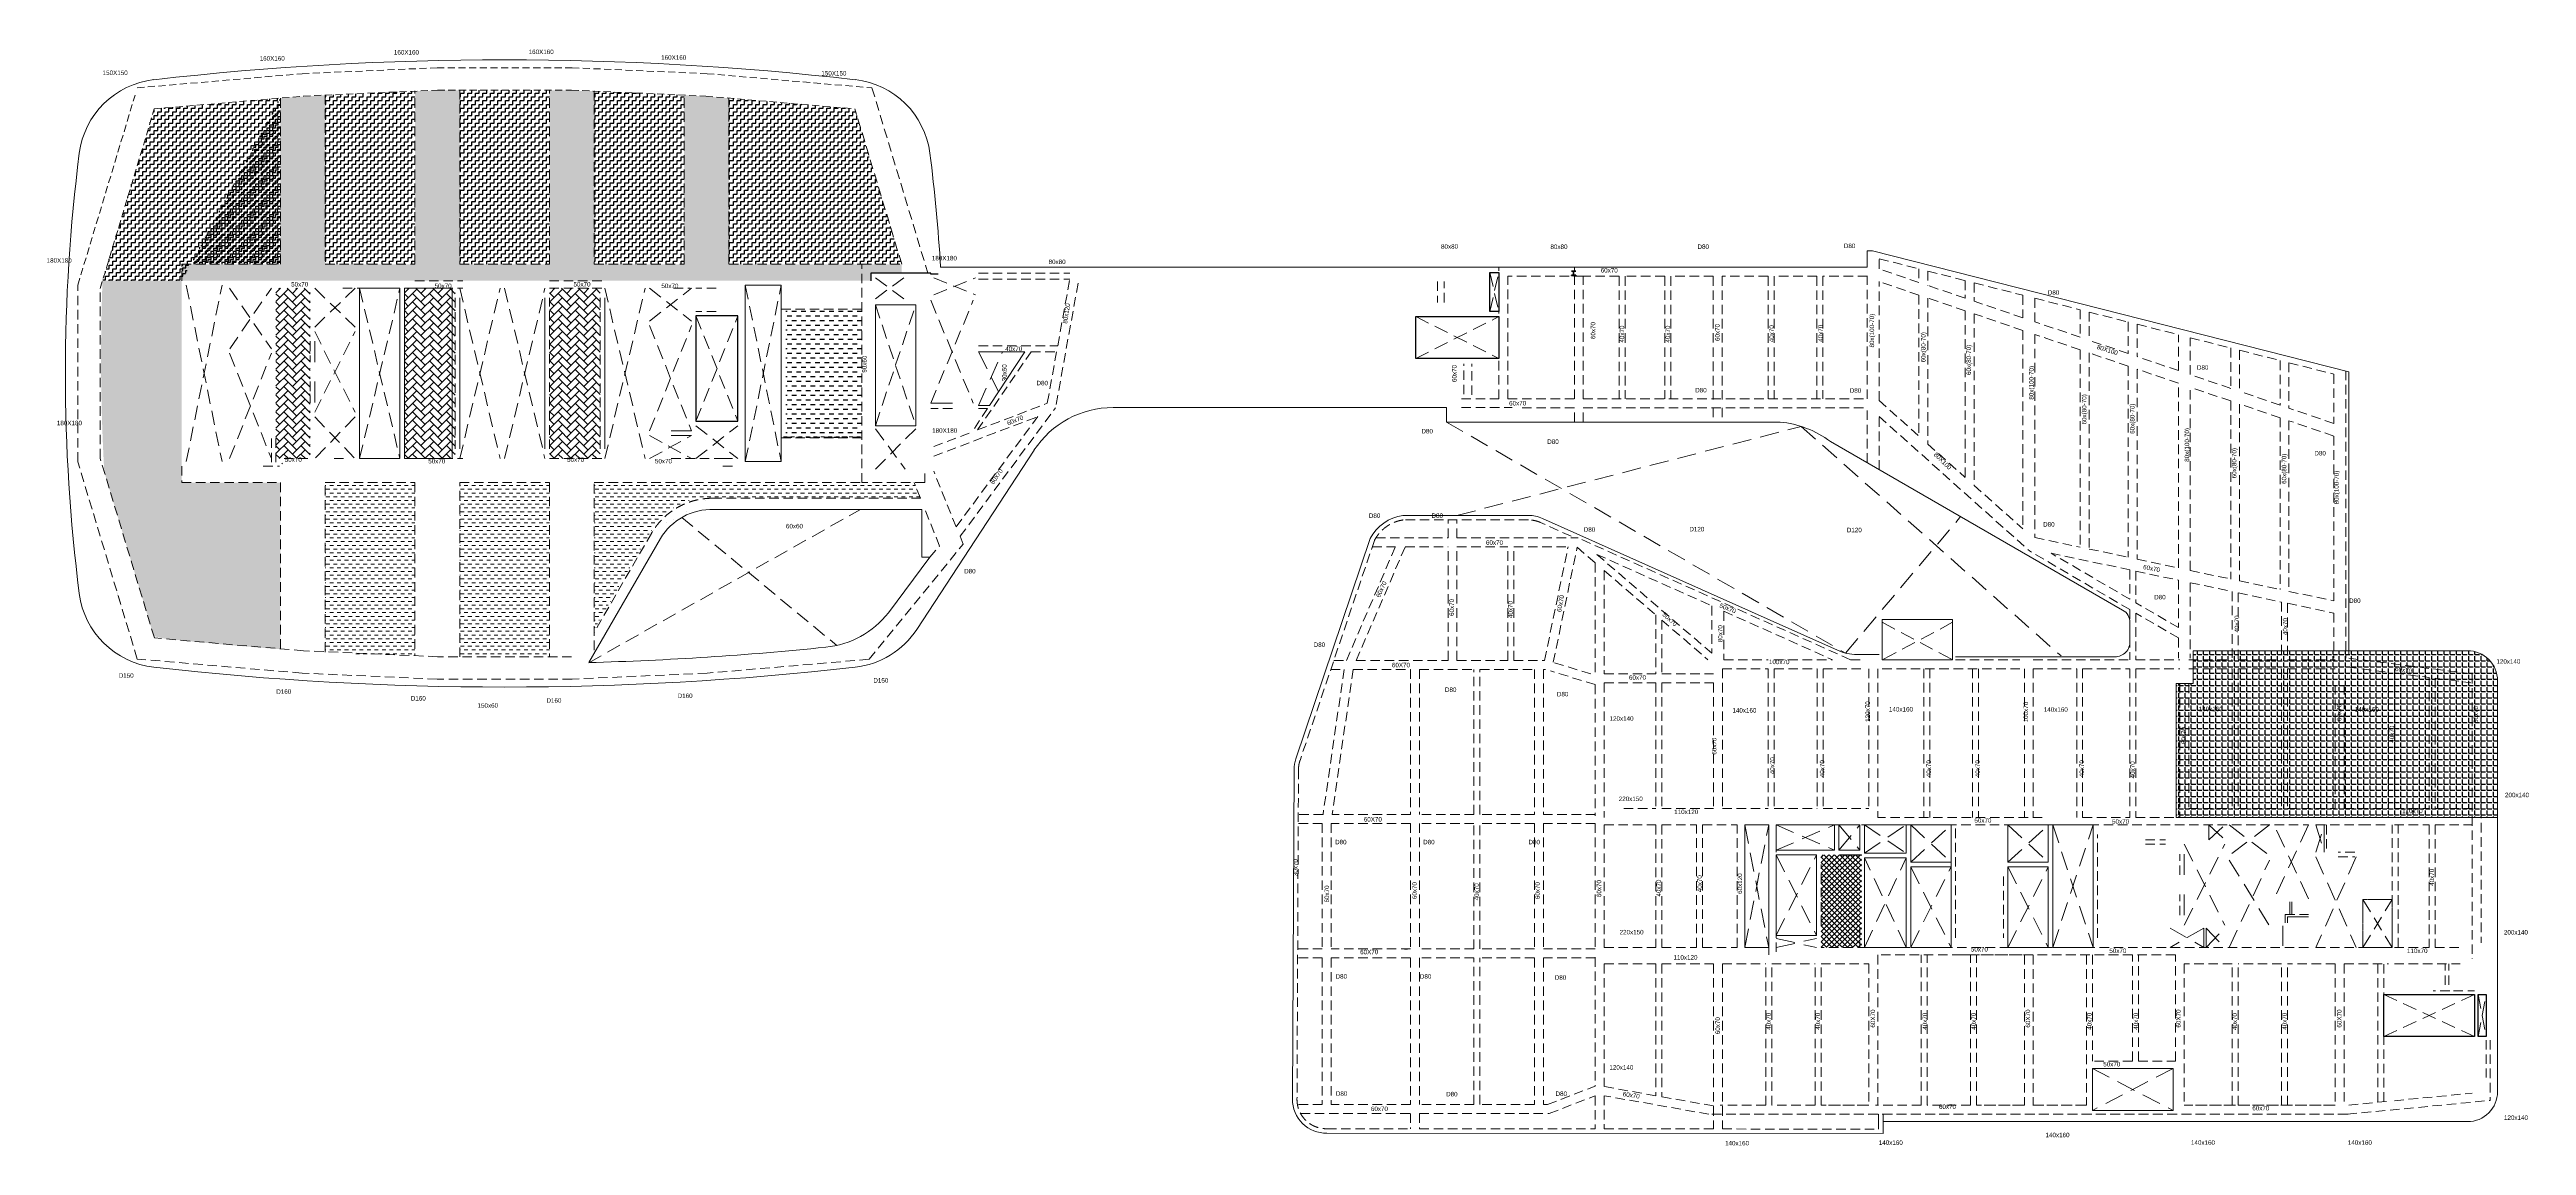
# Model space of a CAD drawing. Header units: millimetres. Extents: x 28762 to 194434, y 6354 to 79667.
import ezdxf
from ezdxf.enums import TextEntityAlignment as Align

# ---------------------------------------------------------------- set-up
doc = ezdxf.new("R2010")
doc.units = ezdxf.units.MM
doc.header["$MEASUREMENT"] = 0
doc.linetypes.add('DASHED2', pattern=[9.525, 6.35, -3.175])
doc.linetypes.add('HIDDEN2', pattern=[4.7625, 3.175, -1.5875])
doc.layers.get('0').update_dxf_attribs({"linetype": 'CONTINUOUS'})
doc.layers.add('2020-08-14', color=2, linetype='CONTINUOUS', plot=False)
doc.layers.add('ten dam', color=31, linetype='CONTINUOUS', plot=False)
for name, color, linetype in [('BEAM_', 254, 'CONTINUOUS'), ('CENTER_', 6, 'CONTINUOUS'), ('SYM_S', 6, 'CONTINUOUS')]:
    doc.layers.add(name, color=color, linetype=linetype)
for name, color, linetype, lineweight in [('NDC_S_BEAM', 3, 'HIDDEN2', 20), ('NDC_S_HATCH COLUMN AND WALL', 251, 'CONTINUOUS', 13), ('NDC_S_HATCH MATERIAL', 8, 'CONTINUOUS', 13), ('NDC_S_OPENING', 9, 'DASHED2', 13), ('NDC_S_SLAB', 2, 'CONTINUOUS', 20)]:
    doc.layers.add(name, color=color, linetype=linetype, lineweight=lineweight)
doc.styles.add('$2$ARIAL', font='arial.ttf', dxfattribs={"width": 0.8})
pattern_1 = [(0, (0, 0), (250, 250), [250, -250]), (90, (250, 0), (-250, 250), [250, -250])]

msp = doc.modelspace()

# ---------------------------------------------------------------- hatches: boundary and pattern name
at = {"layer": 'NDC_S_HATCH MATERIAL'}
h = msp.add_hatch(dxfattribs=at)
h.set_pattern_fill('DASH', color=256, scale=2000)
edge = h.paths.add_edge_path(flags=17)
edge.add_line((33592, 42337), (33229, 43540))
edge.add_arc((135444, 58000), 103233, 188.05182, 188.0837)
edge.add_arc((36988, 44016), 3789, 188.0837, 206.3124)
edge = h.paths.add_edge_path()
edge.add_arc((168344, 59051), 136136, 177.83235, 183.21666)
edge.add_line((32422, 51412), (35730, 40443))
edge.add_arc((36988, 44016), 3789, 250.60612, 263.732)
edge.add_arc((59200, 246244), 207233, 263.732, 265.84917)
edge.add_line((44200, 39555), (44200, 50700))
edge.add_line((44200, 50700), (37600, 50700))
edge.add_line((37600, 50700), (37600, 51800))
edge.add_line((37600, 51800), (37600, 64200))
edge.add_line((37600, 64200), (32305, 64200))
edge = h.paths.add_edge_path()
edge.add_line((33230, 72463), (33590, 73660))
edge.add_arc((36988, 71984), 3789, 153.74128, 171.9163)
edge.add_line((33237, 72517), (33230, 72463))
h = msp.add_hatch(dxfattribs=at)
h.set_pattern_fill('AR-HBONE', color=256, scale=100)
h.set_pattern_definition([(45, (-9300, 6e-05), (0, 565.6854), [1200, -400]), (135, (-9017.16, 282.84), (4e-14, 565.6854), [1200, -400])])
h.paths.add_polyline_path([(43900, 63700), (46200, 63700), (46200, 52300), (43900, 52300)])
h = msp.add_hatch(dxfattribs=at)
h.set_pattern_fill('AR-HBONE', color=256, scale=100)
h.set_pattern_definition([(45, (-700, 6e-05), (0, 565.6854), [1200, -400]), (135, (-417.16, 282.84), (4e-14, 565.6854), [1200, -400])])
h.paths.add_polyline_path([(52500, 63700), (55900, 63700), (55900, 52300), (52500, 52300)])
h = msp.add_hatch(dxfattribs=at)
h.set_pattern_fill('AR-HBONE', color=256, scale=100)
h.paths.add_polyline_path([(62200, 63700), (65600, 63700), (65600, 58400), (62200, 58400)])
h = msp.add_hatch(dxfattribs=at)
h.set_pattern_fill('AR-HBONE', color=256, scale=100)
h.paths.add_polyline_path([(62200, 58400), (65600, 58400), (65600, 52300), (62200, 52300)])
h = msp.add_hatch(dxfattribs=at)
h.set_pattern_fill('DASH', color=256, scale=2000)
h.paths.add_polyline_path([(53200, 50700), (47200, 50700), (47200, 39359, 0.0072454), (53200, 39098)])
h.paths.add_polyline_path([(62200, 50700), (56200, 50700), (56200, 39033, 0.0072386), (62200, 39033)])
h = msp.add_hatch(dxfattribs=at)
h.set_pattern_fill('DASH', color=256, scale=2000)
edge = h.paths.add_edge_path()
edge.add_line((73091, 49750), (86974, 49750))
edge.add_line((86974, 49750), (86595, 50700))
edge.add_line((86595, 50700), (83100, 50700))
edge.add_line((83100, 50700), (65200, 50700))
edge.add_line((65200, 50700), (65187, 40875))
edge.add_line((65187, 40875), (68936, 47353))
edge.add_arc((73078, 44973), 4777, 89.84312, 150.11168, ccw=False)
at = {"layer": 'ten dam'}
h = msp.add_hatch(dxfattribs=at)
h.set_pattern_fill('ZIGZAG', color=251, scale=2000)
h.set_pattern_definition(pattern_1)
h.paths.add_polyline_path([(32305, 64200), (35771, 75696), (44200, 76419), (44200, 65300), (37600, 65300), (37600, 64200)])
h = msp.add_hatch(dxfattribs=at)
h.set_pattern_fill('HEX', color=251, scale=1500)
h.paths.add_polyline_path([(37600, 64200), (37600, 65300), (44200, 65300), (44200, 76419), (47200, 76616), (47200, 65300), (53200, 65300), (53200, 76883), (56200, 76950), (56200, 65300), (62200, 65300), (62200, 76950), (65200, 76883), (65200, 65300), (71200, 65300), (71200, 76616), (74200, 76419), (74200, 65300), (85765, 65300), (85765, 64700), (83700, 64700), (83700, 64200)])
h = msp.add_hatch(dxfattribs=at)
h.set_pattern_fill('ZIGZAG', color=251, scale=1500)
h.set_pattern_definition([(0, (0, 0), (187.5, 187.5), [187.5, -187.5]), (90, (187.5, 0), (-187.5, 187.5), [187.5, -187.5])])
edge = h.paths.add_edge_path()
edge.add_line((37600, 64200), (37600, 65300))
edge.add_line((37600, 65300), (44200, 65300))
edge.add_line((44200, 65300), (44200, 76445))
h = msp.add_hatch(dxfattribs=at)
h.set_pattern_fill('ZIGZAG', color=251, scale=2000)
h.set_pattern_definition(pattern_1)
h.paths.add_polyline_path([(47200, 76616), (53200, 76883), (53200, 65300), (47200, 65300)])
h = msp.add_hatch(dxfattribs=at)
h.set_pattern_fill('ZIGZAG', color=251, scale=2000)
h.set_pattern_definition(pattern_1)
h.paths.add_polyline_path([(56200, 76950), (56200, 65300), (62200, 65300), (62200, 76950)])
h = msp.add_hatch(dxfattribs=at)
h.set_pattern_fill('ZIGZAG', color=251, scale=2000)
h.set_pattern_definition(pattern_1)
h.paths.add_polyline_path([(65200, 76883), (71200, 76616), (71200, 65300), (65200, 65300)])
h = msp.add_hatch(dxfattribs=at)
h.set_pattern_fill('ZIGZAG', color=251, scale=2000)
h.set_pattern_definition(pattern_1)
h.paths.add_polyline_path([(74200, 76419), (74200, 65300), (85765, 65300), (82629, 75696)])
h = msp.add_hatch(dxfattribs=at)
h.set_pattern_fill('DASH', color=251, scale=2500)
h.set_pattern_definition([(0, (-19400, 15600), (312.5, 312.5), [312.5, -312.5])])
h.paths.add_polyline_path([(83100, 62300), (78000, 62300), (78000, 53700), (83100, 53700)])
h = msp.add_hatch(dxfattribs=at)
h.set_pattern_fill('ANGLE', color=251, scale=1500)
h.set_pattern_definition([(0, (0, 0), (0, 412.5), [300, -112.5]), (90, (0, 0), (-412.5, 3e-14), [300, -112.5])])
edge = h.paths.add_edge_path()
edge.add_line((190500, 39450), (172150, 39450))
edge.add_line((172150, 39450), (172150, 37250))
edge.add_line((172150, 37250), (171000, 37250))
edge.add_line((171000, 37250), (171000, 28300))
edge.add_line((171000, 28300), (192500, 28300))
edge.add_line((192500, 28300), (192500, 37450))
edge.add_arc((190497, 37447), 2003, 0.07452, 89.92548)
h = msp.add_hatch(dxfattribs=at)
h.set_pattern_fill('ANSI37', color=251, scale=2000)
h.paths.add_polyline_path([(147250, 25800), (149950, 25800), (149950, 22200), (149950, 20950), (149950, 19600), (147250, 19600)])

# ---------------------------------------------------------------- linework, layer by layer
for p, q in [((87700, 64700), (83700, 64700)), ((83700, 64700), (83700, 64200)), ((87700, 64650), (87700, 64700)), ((88196, 64650), (87700, 64650))]:
    msp.add_line(p, q)
at = {"layer": '2020-08-14'}
for points in [[(125100, 64750), (125700, 64750), (125700, 62150), (125100, 62150)], [(120150, 61800), (125700, 61800), (125700, 59000), (120150, 59000)], [(184900, 16450), (190950, 16450), (190950, 13650), (184900, 13650)], [(191200, 16450), (191750, 16450), (191750, 13650), (191200, 13650)]]:
    msp.add_lwpolyline(points, close=True, dxfattribs=at)
at = {"layer": 'BEAM_'}
for points in [[(130850, 64848, -4984), (130550, 64848, -4984), (130550, 64848, 16), (130850, 64848, 16)], [(130850, 64848, -4984), (130850, 64833, -4984), (130550, 64833, -4984), (130550, 64848, -4984)], [(130850, 64833, 16), (130850, 64848, 16), (130550, 64848, 16), (130550, 64833, 16)], [(130850, 64848, 16), (130550, 64848, 16), (130550, 64848, 11016), (130850, 64848, 11016)], [(130850, 64848, 16), (130850, 64833, 16), (130550, 64833, 16), (130550, 64848, 16)], [(130850, 64833, 11016), (130850, 64848, 11016), (130550, 64848, 11016), (130550, 64833, 11016)], [(130550, 64833, -4984), (130850, 64833, -4984), (130850, 64833, 16), (130550, 64833, 16)], [(130550, 64833, 16), (130850, 64833, 16), (130850, 64833, 11016), (130550, 64833, 11016)], [(130695, 64833, -4984), (130695, 64563, -4984), (130695, 64563, 16), (130695, 64833, 16)], [(130705, 64833, -4984), (130705, 64563, -4984), (130695, 64563, -4984), (130695, 64833, -4984)], [(130705, 64563, 16), (130705, 64833, 16), (130695, 64833, 16), (130695, 64563, 16)], [(130695, 64833, 16), (130695, 64563, 16), (130695, 64563, 11016), (130695, 64833, 11016)], [(130705, 64833, 16), (130705, 64563, 16), (130695, 64563, 16), (130695, 64833, 16)], [(130705, 64563, 11016), (130705, 64833, 11016), (130695, 64833, 11016), (130695, 64563, 11016)], [(130705, 64563, -4984), (130705, 64833, -4984), (130705, 64833, 16), (130705, 64563, 16)], [(130705, 64563, 16), (130705, 64833, 16), (130705, 64833, 11016), (130705, 64563, 11016)], [(130850, 64833, -4984), (130850, 64848, -4984), (130850, 64848, 16), (130850, 64833, 16)], [(130850, 64833, 16), (130850, 64848, 16), (130850, 64848, 11016), (130850, 64833, 11016)], [(130850, 64563, -4984), (130550, 64563, -4984), (130550, 64563, 16), (130850, 64563, 16)], [(130850, 64563, -4984), (130850, 64548, -4984), (130550, 64548, -4984), (130550, 64563, -4984)], [(130850, 64548, 16), (130850, 64563, 16), (130550, 64563, 16), (130550, 64548, 16)], [(130850, 64563, 16), (130550, 64563, 16), (130550, 64563, 11016), (130850, 64563, 11016)], [(130850, 64563, 16), (130850, 64548, 16), (130550, 64548, 16), (130550, 64563, 16)], [(130850, 64548, 11016), (130850, 64563, 11016), (130550, 64563, 11016), (130550, 64548, 11016)], [(130550, 64548, -4984), (130850, 64548, -4984), (130850, 64548, 16), (130550, 64548, 16)], [(130550, 64548, 16), (130850, 64548, 16), (130850, 64548, 11016), (130550, 64548, 11016)], [(130850, 64548, -4984), (130850, 64563, -4984), (130850, 64563, 16), (130850, 64548, 16)], [(130850, 64548, 16), (130850, 64563, 16), (130850, 64563, 11016), (130850, 64548, 11016)]]:
    msp.add_3dface(points, dxfattribs=at)
at = {"layer": 'CENTER_'}
for p, q in [((130700, 64698, -4984), (130700, 64698, 16)), ((130700, 64698, 16), (130700, 64698, 11016))]:
    msp.add_line(p, q, dxfattribs=at)
at = {"layer": 'NDC_S_BEAM', "ltscale": 150}
for p, q in [((34629, 77104), (45652, 78049)), ((45652, 78049), (54684, 78450)), ((54684, 78450), (63717, 78450)), ((63717, 78450), (72749, 78049)), ((72749, 78049), (83771, 77104)), ((30651, 63911), (34482, 76616)), ((35771, 75696), (45749, 76551)), ((45749, 76551), (54717, 76950)), ((54717, 76950), (63684, 76950)), ((63684, 76950), (72652, 76551)), ((72652, 76551), (82629, 75696)), ((32151, 63689), (35771, 75696))]:
    msp.add_line(p, q, dxfattribs=at)
at = {"layer": 'NDC_S_BEAM', "ltscale": 200}
for p, q in [((83771, 77104), (87513, 64700)), ((90900, 64700), (97000, 64700)), ((125700, 56301), (125700, 65100)), ((130750, 56300), (130750, 65100)), ((151143, 65672), (153795, 64998)), ((151143, 64989), (151143, 65672)), ((153795, 64088), (151143, 64989)), ((153795, 64998), (153795, 64088)), ((154395, 64846), (154395, 63884)), ((154395, 64846), (156898, 64210)), ((30651, 52089), (30651, 63911)), ((32151, 52311), (32151, 63689)), ((48376, 63700), (49476, 63700)), ((48376, 63700), (49476, 63700)), ((52500, 52950), (52500, 63050)), ((53200, 64200), (56400, 64200)), ((53200, 63700), (56400, 63700)), ((55900, 63050), (55900, 52950)), ((56200, 63050), (56200, 52950)), ((61900, 52950), (61900, 63050)), ((62200, 64200), (65900, 64200)), ((62200, 63700), (65900, 63700)), ((62200, 52950), (62200, 63050)), ((65600, 63050), (65600, 52950)), ((65900, 63050), (65900, 52950)), ((70498, 63700), (71600, 63700)), ((73350, 63700), (72000, 63700)), ((90900, 64300), (97000, 64300)), ((96090, 55915), (97610, 64300)), ((96194, 59850), (97000, 64300)), ((121600, 64150), (121600, 62750)), ((122050, 62750), (122050, 64150)), ((126300, 56301), (126300, 64500)), ((131350, 64500), (126300, 64500)), ((133748, 64500), (131350, 64500)), ((131350, 56300), (131350, 64500)), ((133748, 64500), (133748, 56300)), ((134148, 64500), (134148, 56300)), ((136795, 64500), (134148, 64500)), ((136795, 64500), (136795, 56300)), ((137195, 64500), (137195, 56300)), ((140043, 64500), (137195, 64500)), ((140043, 56250), (140043, 64500)), ((140643, 56250), (140643, 64500)), ((143710, 64500), (140643, 64500)), ((143710, 64500), (143710, 56300)), ((144110, 64500), (144110, 56300)), ((146977, 64500), (144110, 64500)), ((146977, 64500), (146977, 56300)), ((150343, 64500), (147377, 64500)), ((147377, 64500), (147377, 56300)), ((150343, 56300), (150343, 64520)), ((153795, 63243), (151143, 64144)), ((151143, 56185), (151143, 64144)), ((153795, 63243), (153795, 53813)), ((156898, 63033), (154395, 63884)), ((156898, 62189), (154395, 63039)), ((154395, 63039), (154395, 53277)), ((156898, 64210), (156898, 63033)), ((157498, 64058), (157498, 62830)), ((157498, 64058), (160750, 63232)), ((160750, 63232), (160750, 61724)), ((161550, 63029), (164583, 62258)), ((161550, 63029), (161550, 61453)), ((73350, 62150), (72000, 62150)), ((77700, 62300), (83100, 62300)), ((156898, 62189), (156898, 51039)), ((160750, 61724), (157498, 62830)), ((157498, 61985), (157498, 50503)), ((160750, 60879), (157498, 61985)), ((164583, 60422), (161550, 61453)), ((164583, 62258), (164583, 60422)), ((165183, 62106), (165183, 60218)), ((165183, 62106), (167800, 61441)), ((167800, 61441), (167800, 59329)), ((46200, 60150), (46200, 58750)), ((90900, 59850), (96194, 59850)), ((160750, 60879), (160750, 47594)), ((161550, 60608), (161550, 47024)), ((164583, 59577), (161550, 60608)), ((167800, 59329), (165183, 60218)), ((168400, 61289), (168400, 59125)), ((168400, 61289), (171150, 60591)), ((171150, 58190), (171150, 60591)), ((171950, 60387), (174650, 59702)), ((171950, 57919), (171950, 60387)), ((174650, 59702), (174650, 57001)), ((90837, 54221), (94411, 59450)), ((94411, 59450), (96121, 59450)), ((95500, 56022), (96121, 59450)), ((123349, 56611), (123349, 58650)), ((123900, 56565), (123900, 58650)), ((164583, 59577), (164583, 46381)), ((165183, 59373), (165183, 46254)), ((167800, 58484), (165183, 59373)), ((167800, 58484), (167800, 45699)), ((171150, 58190), (168400, 59125)), ((168400, 58280), (168400, 45572)), ((171150, 57346), (168400, 58280)), ((175250, 59549), (175250, 56797)), ((175250, 59549), (177950, 58864)), ((177950, 58864), (177950, 55880)), ((178550, 58711), (178550, 55676)), ((178550, 58711), (181550, 57949)), ((182350, 58184), (182350, 38950)), ((46200, 57450), (46200, 56050)), ((171150, 44989), (171150, 57346)), ((174650, 57001), (171950, 57919)), ((171950, 44820), (171950, 57074)), ((174650, 56156), (171950, 57074)), ((177950, 55880), (175250, 56797)), ((181550, 57949), (181550, 54656)), ((89151, 55650), (87700, 55650)), ((87902, 52460), (94872, 55118)), ((89394, 47735), (94872, 55118)), ((89674, 47105), (96051, 55700)), ((91495, 55650), (90460, 54078)), ((90837, 54221), (95500, 56000)), ((91495, 55650), (90900, 55650)), ((123201, 56302), (125700, 56301)), ((123201, 55720), (126600, 55720)), ((126300, 56301), (130750, 56300)), ((130750, 55700), (127200, 55700)), ((130750, 54750), (130750, 55700)), ((131350, 56300), (150343, 56300)), ((131350, 55700), (150343, 55700)), ((131350, 54750), (131350, 55700)), ((140043, 55700), (140043, 54750)), ((140643, 55700), (140643, 54750)), ((150343, 52029), (150343, 55700)), ((151143, 56185), (153795, 53813)), ((151143, 51567), (151143, 55112)), ((151143, 55112), (161196, 46122)), ((174650, 56156), (174650, 44248)), ((175250, 55952), (175250, 44120)), ((177950, 55035), (175250, 55952)), ((177950, 55035), (177950, 43548)), ((181550, 54656), (178550, 55676)), ((178550, 54831), (178550, 43421)), ((181550, 53812), (178550, 54831)), ((43600, 53650), (43600, 51950)), ((43900, 53650), (43900, 51950)), ((77700, 53700), (83100, 53700)), ((87902, 53102), (90460, 54078)), ((154395, 53277), (156898, 51039)), ((181550, 53812), (181550, 42785)), ((34630, 38896), (30651, 52089)), ((35772, 40304), (32151, 52311)), ((43051, 51800), (44151, 51800)), ((44450, 52300), (46200, 52300)), ((47798, 52300), (48601, 52300)), ((53200, 52300), (56400, 52300)), ((62200, 52300), (65900, 52300)), ((70350, 52300), (73801, 52300)), ((73798, 52300), (74601, 52300)), ((73798, 51800), (74601, 51800)), ((89394, 47735), (87902, 51470)), ((87014, 49650), (86595, 50700)), ((157498, 50503), (160750, 47594)), ((73091, 49650), (87014, 49650)), ((88290, 46455), (87250, 49059)), ((122000, 48200), (119301, 48200)), ((127677, 48200), (122000, 48200)), ((122300, 47000), (122300, 48200)), ((122900, 47000), (122900, 48200)), ((69023, 47303), (65200, 40694)), ((83580, 38880), (89860, 46568)), ((87638, 45700), (88290, 46455)), ((89674, 47105), (89860, 46568)), ((117382, 46834), (112404, 32118)), ((115503, 38800), (118784, 46400)), ((116156, 38800), (119438, 46400)), ((117236, 46400), (118784, 46400)), ((117477, 47000), (122300, 47000)), ((119438, 46400), (122300, 46400)), ((122300, 38800), (122300, 46400)), ((122900, 47000), (131004, 47000)), ((122900, 38800), (122900, 46400)), ((122900, 46400), (126300, 46400)), ((126300, 38800), (126300, 46400)), ((126700, 38800), (126700, 46400)), ((126700, 46400), (130331, 46400)), ((130549, 47107), (128493, 48026)), ((128756, 38800), (130331, 46400)), ((149232, 38850), (131004, 47000)), ((161550, 47024), (164583, 46381)), ((129342, 38674), (130937, 46367)), ((130937, 46367), (132150, 45324)), ((132150, 45324), (132150, 37900)), ((132257, 45892), (139950, 39280)), ((132257, 45892), (139950, 42452)), ((132750, 44809), (132750, 37900)), ((132750, 44809), (136200, 41844)), ((167900, 42204), (161196, 46122)), ((167900, 42899), (162635, 45976)), ((162635, 45976), (167900, 44860)), ((165183, 46254), (167800, 45699)), ((167900, 44860), (167900, 42899)), ((168300, 44776), (168300, 42665)), ((168300, 44776), (171150, 44172)), ((168400, 45572), (171150, 44989)), ((171950, 44820), (174650, 44248)), ((171150, 44172), (171150, 41000)), ((171950, 44002), (171950, 38950)), ((171950, 44002), (174750, 43409)), ((174750, 43409), (174750, 38850)), ((175150, 43324), (175150, 38850)), ((175150, 43324), (178050, 42709)), ((175250, 44120), (177950, 43548)), ((178550, 43421), (181550, 42785)), ((136200, 41844), (136200, 37900)), ((136600, 41500), (139683, 38850)), ((136600, 41500), (136600, 37900)), ((139950, 42452), (139950, 39280)), ((140750, 42095), (148007, 38850)), ((140750, 42095), (140750, 38850)), ((167900, 42204), (167900, 38850)), ((171150, 41000), (168300, 42665)), ((171150, 40305), (168300, 41970)), ((168300, 41970), (168300, 38850)), ((178050, 42709), (178050, 38850)), ((178450, 42624), (178450, 38850)), ((178450, 42624), (181550, 41967)), ((181550, 41967), (181550, 38950)), ((45749, 39449), (35772, 40304)), ((171150, 40305), (171150, 38950)), ((45652, 37951), (34630, 38896)), ((54717, 39050), (45749, 39449)), ((63684, 39050), (54717, 39050)), ((83580, 38880), (72749, 37951)), ((115353, 38200), (113941, 28500)), ((114462, 38200), (115353, 38200)), ((115959, 38200), (114547, 28500)), ((114665, 38800), (115503, 38800)), ((115959, 38200), (119794, 38200)), ((116156, 38800), (122300, 38800)), ((119794, 38200), (119794, 28500)), ((120394, 38200), (120394, 28500)), ((120394, 38200), (124038, 38200)), ((122900, 38800), (126300, 38800)), ((124038, 28500), (124038, 38200)), ((124438, 38200), (128082, 38200)), ((124438, 28500), (124438, 38200)), ((126700, 38800), (128756, 38800)), ((128082, 38200), (128082, 28500)), ((128682, 38200), (128682, 28500)), ((128682, 38200), (128825, 38200)), ((131850, 37900), (129342, 38674)), ((140650, 38250), (143717, 38250)), ((140650, 38250), (140650, 28900)), ((140750, 38850), (143714, 38850)), ((143717, 38250), (143717, 28900)), ((144114, 38850), (148007, 38850)), ((144117, 38250), (144117, 28900)), ((144117, 38250), (146983, 38250)), ((146983, 38250), (146983, 28900)), ((147383, 38250), (150150, 38250)), ((147383, 38250), (147383, 28900)), ((149232, 38850), (150150, 38850)), ((150450, 38250), (150450, 28900)), ((151050, 38250), (151050, 28300)), ((151350, 38250), (160650, 38250)), ((154117, 38250), (154117, 28300)), ((154517, 38250), (154517, 28300)), ((156250, 38850), (160550, 38850)), ((157383, 38250), (157383, 28300)), ((157783, 38250), (157783, 28300)), ((160850, 38250), (160850, 28300)), ((161450, 38850), (167900, 38850)), ((161450, 38250), (164350, 38250)), ((161450, 38250), (161450, 28300)), ((164350, 38250), (164350, 28300)), ((164750, 38250), (167900, 38250)), ((164750, 38250), (164750, 28300)), ((167900, 38250), (167900, 28300)), ((168300, 38850), (171250, 38850)), ((168300, 38250), (171250, 38250)), ((168300, 38250), (168300, 28300)), ((171850, 38850), (174750, 38850)), ((171850, 38250), (174750, 38250)), ((174750, 38250), (174750, 28900)), ((175150, 38850), (178050, 38850)), ((175150, 38250), (178050, 38250)), ((175150, 38250), (175150, 28900)), ((178050, 38250), (178050, 28900)), ((178450, 38850), (181650, 38850)), ((178450, 38250), (181650, 38250)), ((178450, 38250), (178450, 28900)), ((182474, 38355), (185200, 38009)), ((182550, 38950), (190800, 37903)), ((54684, 37550), (45652, 37951)), ((63717, 37550), (54684, 37550)), ((72749, 37951), (63717, 37550)), ((132150, 37180), (129165, 38100)), ((132150, 37180), (132150, 28400)), ((132750, 37900), (136200, 37900)), ((132750, 37300), (136200, 37300)), ((132750, 37300), (132750, 28300)), ((136200, 37300), (136200, 28900)), ((136600, 37900), (140050, 37900)), ((136600, 37300), (136600, 28900)), ((136600, 37300), (140050, 37300)), ((140050, 37300), (140050, 28900)), ((171250, 37250), (171250, 28300)), ((171850, 37250), (171850, 28900)), ((181650, 37150), (181650, 28900)), ((182250, 37150), (182250, 28900)), ((185200, 28900), (185200, 38009)), ((185600, 28900), (185600, 37958)), ((185600, 37958), (187925, 37663)), ((187925, 37663), (187925, 28900)), ((188325, 37612), (188325, 28900)), ((188325, 37612), (190724, 37308)), ((190800, 37903), (190800, 18850)), ((191400, 36500), (191400, 19900)), ((112300, 31496), (112200, 9448)), ((113941, 28500), (112286, 28500)), ((119794, 28500), (114547, 28500)), ((124038, 28500), (120394, 28500)), ((128082, 28500), (124438, 28500)), ((132150, 28500), (128682, 28500)), ((134050, 28900), (136200, 28900)), ((136600, 28900), (140050, 28900)), ((140650, 28900), (143717, 28900)), ((144117, 28900), (146983, 28900)), ((147383, 28900), (150450, 28900)), ((162050, 28300), (151050, 28300)), ((164750, 28300), (167900, 28300)), ((168300, 28300), (171250, 28300)), ((171850, 28900), (174750, 28900)), ((175150, 28900), (178050, 28900)), ((178450, 28900), (181650, 28900)), ((182250, 28900), (185200, 28900)), ((185600, 28900), (187925, 28900)), ((188325, 28900), (190800, 28900)), ((113894, 27900), (112284, 27900)), ((113894, 27900), (113894, 19500)), ((114494, 27900), (114494, 19500)), ((119794, 27900), (114494, 27900)), ((119794, 27900), (119794, 19500)), ((124038, 27900), (120394, 27900)), ((120394, 27900), (120394, 19500)), ((124038, 19500), (124038, 27900)), ((128082, 27900), (124438, 27900)), ((124438, 19500), (124438, 27900)), ((128082, 27900), (128082, 19500)), ((132150, 27900), (128682, 27900)), ((128682, 27900), (128682, 19500)), ((132150, 27900), (132150, 19550)), ((132750, 27800), (136200, 27800)), ((132750, 27800), (132750, 19600)), ((136200, 27800), (136200, 19600)), ((136600, 27800), (136600, 19600)), ((136600, 27800), (138925, 27800)), ((138925, 19600), (138925, 27800)), ((139325, 19600), (139325, 27800)), ((139325, 27800), (141650, 27800)), ((141650, 19600), (141650, 27800)), ((142150, 19600), (142150, 27800)), ((142150, 27800), (143750, 27800)), ((143750, 19100), (143750, 27800)), ((144250, 27800), (179850, 27800)), ((144250, 19300), (144250, 27800)), ((156250, 20250), (156250, 27700)), ((165750, 20250), (165750, 27150)), ((168950, 26800), (170300, 26800)), ((180350, 27800), (183400, 27800)), ((181050, 27800), (181050, 25970)), ((183400, 27800), (185200, 27800)), ((185450, 19600), (185450, 27800)), ((185600, 27800), (187925, 27800)), ((185850, 19600), (185850, 27800)), ((187925, 27800), (187925, 19600)), ((188325, 27800), (190800, 27800)), ((188325, 27800), (188325, 19600)), ((146950, 21050), (146950, 25150)), ((147250, 21050), (147250, 25150)), ((168950, 26500), (170300, 26500)), ((171250, 24450), (171250, 25850)), ((182950, 25970), (181850, 25970)), ((181850, 25670), (182950, 25670)), ((159450, 24350), (159450, 20250)), ((171250, 21750), (171250, 23150)), ((149850, 20950), (149850, 19600)), ((113894, 18900), (112243, 18900)), ((113894, 19500), (112246, 19500)), ((113894, 18900), (113894, 9100)), ((119794, 19500), (114494, 19500)), ((119794, 18900), (114494, 18900)), ((114494, 18900), (114494, 9100)), ((119794, 18900), (119794, 9100)), ((124038, 19500), (120394, 19500)), ((120394, 18900), (120394, 9100)), ((124038, 18900), (120394, 18900)), ((124038, 9100), (124038, 18900)), ((128082, 19500), (124438, 19500)), ((124438, 9100), (124438, 18900)), ((128082, 18900), (124438, 18900)), ((128082, 18900), (128082, 9100)), ((132150, 19500), (128682, 19500)), ((132150, 18900), (128682, 18900)), ((128682, 18900), (128682, 9100)), ((132150, 18950), (132150, 10314)), ((132750, 19600), (136200, 19600)), ((132750, 18500), (136200, 18500)), ((132750, 18500), (132750, 10290)), ((136200, 18500), (136200, 9684)), ((136600, 19600), (138925, 19600)), ((136600, 18500), (140050, 18500)), ((136600, 18500), (136600, 9613)), ((139325, 19600), (141650, 19600)), ((140050, 18500), (140050, 7458)), ((140650, 18500), (143550, 18500)), ((140650, 18500), (140650, 7457)), ((142150, 19600), (143750, 19600)), ((143550, 9050), (143550, 18500)), ((143950, 9050), (143950, 18500)), ((143950, 18500), (146850, 18500)), ((146850, 9050), (146850, 18500)), ((179850, 19600), (147250, 19600)), ((147250, 9050), (147250, 18500)), ((147250, 18500), (150450, 18500)), ((150450, 18500), (150450, 9050)), ((151050, 19100), (151050, 9050)), ((170950, 19100), (151050, 19100)), ((153950, 9050), (153950, 19100)), ((154350, 9050), (154350, 19100)), ((157250, 19100), (156250, 19100)), ((157250, 9050), (157250, 19100)), ((157650, 9050), (157650, 19100)), ((160850, 19100), (160850, 9050)), ((161450, 19100), (161450, 9050)), ((165000, 19100), (165000, 9050)), ((165400, 19100), (165400, 12000)), ((168075, 12000), (168075, 19100)), ((168475, 12000), (168475, 19100)), ((170950, 12000), (170950, 19100)), ((174750, 18500), (171550, 18500)), ((171550, 18500), (171550, 9050)), ((174750, 9050), (174750, 18500)), ((178050, 18500), (175150, 18500)), ((175150, 9050), (175150, 18500)), ((178050, 9050), (178050, 18500)), ((181650, 18500), (178450, 18500)), ((178450, 9050), (178450, 18500)), ((180350, 19600), (185200, 19600)), ((181650, 18500), (181650, 9050)), ((182250, 18500), (185200, 18500)), ((182250, 18500), (182250, 9030)), ((184500, 18500), (184500, 9246)), ((184900, 9284), (184900, 18500)), ((185600, 19600), (187925, 19600)), ((185600, 18500), (190000, 18500)), ((188325, 19600), (190000, 19600)), ((189000, 17100), (189000, 18526)), ((189250, 17100), (189250, 18500)), ((189300, 16700), (188200, 16700)), ((189550, 16700), (190950, 16700)), ((191750, 13400), (191750, 10900)), ((192000, 13400), (192000, 9365)), ((168075, 12000), (165400, 12000)), ((168475, 12000), (170950, 12000)), ((128955, 9100), (132150, 10314)), ((136200, 9684), (132750, 10290)), ((165400, 9050), (165400, 11500)), ((113894, 9100), (112228, 9100)), ((112436, 8500), (119794, 8500)), ((119794, 9100), (114494, 9100)), ((119794, 8500), (119794, 7471)), ((124038, 9100), (120394, 9100)), ((120394, 8500), (120394, 7471)), ((120394, 8500), (129065, 8500)), ((128082, 9100), (124438, 9100)), ((128955, 9100), (128682, 9100)), ((129065, 8500), (132150, 9672)), ((132150, 9672), (132150, 7463)), ((139750, 8450), (132750, 9681)), ((132750, 9681), (132750, 7463)), ((140050, 9006), (136600, 9613)), ((182500, 8450), (139750, 8450)), ((143550, 9050), (140500, 9050)), ((143550, 9050), (140650, 9050)), ((182463, 8450), (140900, 8450)), ((146850, 9050), (143950, 9050)), ((146850, 9050), (143950, 9050)), ((150300, 9050), (147250, 9050)), ((150450, 9050), (147250, 9050)), ((153950, 9050), (150900, 9050)), ((153950, 9050), (151050, 9050)), ((151100, 7900), (151100, 8450)), ((151400, 7950), (151400, 8450)), ((157250, 9050), (154350, 9050)), ((157250, 9050), (154350, 9050)), ((160700, 9050), (157650, 9050)), ((160850, 9050), (157650, 9050)), ((164900, 9050), (161300, 9050)), ((165000, 9050), (161450, 9050)), ((181500, 9050), (171550, 9050)), ((181650, 9050), (171550, 9050)), ((182463, 8450), (192000, 9365)), ((182550, 9058), (185200, 9313)), ((185600, 9351), (190800, 9850)), ((185600, 9351), (190800, 9850)), ((114197, 7475), (119794, 7471)), ((120394, 7471), (132150, 7463)), ((132750, 7463), (140050, 7458)), ((140650, 7457), (151101, 7450)), ((151101, 7450), (151100, 7900))]:
    msp.add_line(p, q, dxfattribs=at)
for points in [[(37600, 64200), (37600, 65300), (44200, 65300), (44200, 76445)], [(47200, 76641), (47200, 65300), (53200, 65300), (53200, 76902)], [(56200, 76967), (56200, 65300), (62200, 65300), (62200, 76967)], [(65200, 76902), (65200, 65300), (71200, 65300), (71200, 76641)], [(74200, 76445), (74200, 65300), (83100, 65300)], [(87300, 51302), (87300, 50700), (83100, 50700), (83100, 65300), (85765, 65300), (82629, 75696)], [(37600, 51800), (37600, 50700), (44200, 50700), (44200, 39555)], [(47200, 39359), (47200, 50700), (53200, 50700), (53200, 39098)], [(56200, 39033), (56200, 50700), (62200, 50700), (62200, 39033)], [(65200, 39495), (65200, 50700), (83100, 50700)], [(178300, 21250), (178300, 21800), (179850, 21800)], [(160700, 19100), (157650, 19100)], [(168075, 19100), (161300, 19100)]]:
    msp.add_lwpolyline(points, dxfattribs=at)
at = {"layer": 'NDC_S_BEAM'}
msp.add_lwpolyline([(185450, 22800), (183500, 22800), (183500, 19600), (185450, 19600)], close=True, dxfattribs=at)
at = {"layer": 'NDC_S_BEAM', "ltscale": 200}
for centre, radius, start, end in [((73091, 44950), 4700, 90, 149.9548), ((119675, 45644), 2583, 98.34248, 152.57826), ((127677, 46200), 2000, 65.90985, 90), ((114200, 31497), 1900, 160.91365, 180.01977), ((114156, 9431), 1957, 179.50446, 271.19097)]:
    msp.add_arc(centre, radius, start, end, dxfattribs=at)
at = {"layer": 'NDC_S_HATCH COLUMN AND WALL', "linetype": 'Continuous', "ltscale": 500}
msp.add_line((44305, 51950), (44351, 51996), dxfattribs=at)
at = {"layer": 'NDC_S_HATCH MATERIAL', "linetype": 'Continuous'}
for p, q in [((77850, 53750), (78100, 53750)), ((78350, 53750), (78600, 53750)), ((78850, 53750), (79100, 53750)), ((79350, 53750), (79600, 53750)), ((79850, 53750), (80100, 53750)), ((80350, 53750), (80600, 53750)), ((80850, 53750), (81100, 53750)), ((81350, 53750), (81600, 53750)), ((81750, 53750), (82000, 53750)), ((81850, 53750), (82100, 53750)), ((82250, 53750), (82500, 53750)), ((82750, 53750), (83000, 53750))]:
    msp.add_line(p, q, dxfattribs=at)
at = {"layer": 'NDC_S_HATCH MATERIAL'}
msp.add_lwpolyline([(52500, 63700), (55700, 63700), (55700, 52300), (52500, 52300)], close=True, dxfattribs=at)
at = {"layer": 'NDC_S_OPENING', "ltscale": 150}
for p, q in [((125100, 62150), (125700, 64750)), ((125100, 64750), (125700, 62150)), ((37900, 52100), (40300, 63900)), ((37900, 63900), (40300, 52100)), ((37900, 52100), (40300, 63900)), ((37900, 63900), (40300, 52100)), ((40801, 63700), (43600, 59650)), ((40812, 59650), (43600, 63700)), ((46500, 63700), (49200, 61100)), ((46500, 61100), (49200, 63700)), ((49500, 52300), (52200, 63700)), ((49500, 63700), (52200, 52300)), ((56200, 63700), (58900, 52300)), ((56200, 52300), (58900, 63700)), ((59200, 63700), (61900, 52300)), ((59200, 52300), (61900, 63700)), ((65899, 63703), (68601, 52300)), ((65901, 52300), (68601, 63700)), ((68900, 63700), (71700, 61500)), ((68900, 61500), (71700, 63700)), ((75300, 63900), (77700, 52100)), ((75300, 52100), (77700, 63900)), ((84000, 63000), (85900, 64400)), ((84000, 64400), (85900, 63000)), ((84000, 63000), (85900, 64400)), ((84000, 64400), (85900, 63000)), ((87900, 64400), (90700, 63250)), ((87900, 63250), (90700, 64400)), ((72000, 61850), (74800, 54800)), ((72000, 54800), (74800, 61850)), ((84000, 54500), (86700, 62600)), ((84000, 62600), (86700, 54500)), ((87700, 62900), (90550, 56000)), ((87702, 56000), (90550, 62900)), ((120150, 59000), (125700, 61800)), ((120150, 61800), (125700, 59000)), ((46500, 55400), (49200, 60800)), ((46500, 60800), (49200, 55400)), ((68900, 61200), (71700, 54150)), ((68900, 54150), (71700, 61200)), ((40801, 52300), (43600, 59350)), ((40801, 59350), (43600, 52300)), ((46500, 55100), (49200, 52300)), ((49200, 55100), (46500, 52300)), ((68900, 53850), (71700, 52300)), ((68900, 52300), (71700, 53850)), ((72000, 54500), (74800, 52300)), ((72000, 52300), (74800, 54500)), ((84000, 54300), (85990, 51600)), ((84000, 51600), (86700, 54300)), ((84000, 54300), (85990, 51600)), ((84000, 51600), (86700, 54300)), ((64827, 38650), (83000, 48900)), ((71054, 48363), (81419, 39803)), ((151350, 41350), (156050, 38850)), ((156050, 41350), (151350, 38850)), ((151350, 41350), (156050, 38850)), ((156050, 41350), (151350, 38850)), ((183500, 19600), (185450, 22800)), ((183500, 22800), (185450, 19600)), ((184900, 13650), (190950, 16450)), ((184900, 16450), (190950, 13650)), ((191200, 13650), (191750, 16450)), ((191200, 16450), (191750, 13650))]:
    msp.add_line(p, q, dxfattribs=at)
at = {"layer": 'NDC_S_OPENING', "ltscale": 200}
for p, q in [((90900, 59450), (92230, 56795)), ((90900, 55850), (92502, 59450)), ((122200, 54750), (148895, 39290)), ((122900, 48500), (145930, 54452)), ((145930, 54452), (163311, 39100)), ((148895, 39290), (156588, 48424)), ((142150, 27800), (143750, 19600)), ((142150, 19600), (143750, 27800)), ((142150, 27800), (143750, 19600)), ((142150, 19600), (143750, 27800)), ((144250, 27800), (148150, 26100)), ((144250, 26100), (148150, 27800)), ((144250, 27800), (148150, 26100)), ((144250, 26100), (148150, 27800)), ((148450, 26100), (149850, 27800)), ((148450, 27800), (149850, 26100)), ((148450, 26100), (149850, 27800)), ((148450, 27800), (149850, 26100)), ((150150, 27800), (152950, 25900)), ((150150, 25900), (152950, 27800)), ((150150, 27800), (152950, 25900)), ((150150, 25900), (152950, 27800)), ((153250, 27800), (155950, 25300)), ((153250, 25300), (155950, 27800)), ((153250, 27800), (155950, 25300)), ((153250, 25300), (155950, 27800)), ((159750, 25300), (162450, 27800)), ((159750, 27800), (162450, 25300)), ((159750, 25300), (162450, 27800)), ((159750, 27800), (162450, 25300)), ((162750, 19600), (165450, 27800)), ((162750, 27800), (165450, 19600)), ((162750, 19600), (165450, 27800)), ((162750, 27800), (165450, 19600)), ((173200, 27800), (174250, 26800)), ((173200, 26800), (174250, 27800)), ((174550, 27800), (177250, 25750)), ((177250, 27800), (174550, 25750)), ((179850, 22850), (177550, 27800)), ((179850, 27800), (177550, 22850)), ((180350, 27800), (180900, 25970)), ((180350, 25970), (180900, 27800)), ((144250, 20400), (146950, 25800)), ((144250, 25800), (146950, 20400)), ((144250, 20400), (146950, 25800)), ((144250, 25800), (146950, 20400)), ((150150, 19600), (152950, 25600)), ((152950, 19600), (150150, 25600)), ((150150, 19600), (152950, 25600)), ((152950, 19600), (150150, 25600)), ((153250, 19600), (155950, 25000)), ((153250, 25000), (155950, 19600)), ((153250, 19600), (155950, 25000)), ((153250, 25000), (155950, 19600)), ((159750, 25000), (162450, 19600)), ((159750, 19600), (162450, 25000)), ((159750, 25000), (162450, 19600)), ((159750, 19600), (162450, 25000)), ((171550, 26500), (174250, 21100)), ((171550, 21100), (174250, 26500)), ((174550, 25450), (177250, 21050)), ((174550, 19600), (177250, 25450)), ((180350, 25670), (183050, 19600)), ((183050, 25670), (180350, 19600)), ((144250, 20200), (146950, 19600)), ((144250, 19600), (146950, 20200)), ((144250, 20200), (146950, 19600)), ((170600, 20900), (172850, 19600)), ((172850, 20900), (170600, 19600)), ((173000, 19600), (174250, 20900)), ((173000, 20900), (174250, 19600)), ((170800, 11500), (165400, 8700)), ((165400, 11500), (170800, 8700)), ((170800, 11500), (165400, 8700)), ((165400, 11500), (170800, 8700))]:
    msp.add_line(p, q, dxfattribs=at)
at = {"layer": 'NDC_S_SLAB', "ltscale": 200}
for p, q in [((49500, 63700), (49500, 52300)), ((52200, 63700), (49500, 63700)), ((49500, 63700), (49500, 52300)), ((52200, 52300), (52200, 63700)), ((56200, 63050), (56200, 52950)), ((61900, 52950), (61900, 63050)), ((61900, 52950), (61900, 63050)), ((65900, 63050), (65900, 52950)), ((65900, 63050), (65900, 52950)), ((75300, 63900), (77700, 63900)), ((75300, 52100), (75300, 63900)), ((75300, 63900), (77700, 63900)), ((75300, 52100), (75300, 63900)), ((77700, 63900), (77700, 52100)), ((77700, 63900), (77700, 52100)), ((46500, 60150), (46500, 58750)), ((46500, 57450), (46500, 56050)), ((70350, 54150), (71700, 54150)), ((70350, 53850), (71700, 53850)), ((49500, 52300), (52200, 52300)), ((77700, 52100), (75300, 52100)), ((77700, 52100), (75300, 52100))]:
    msp.add_line(p, q, dxfattribs=at)
at = {"layer": 'NDC_S_SLAB', "ltscale": 150}
for p, q in [((93998, 59450), (90900, 59450)), ((91627, 55850), (93998, 59450)), ((87700, 56000), (89151, 56000)), ((90900, 55850), (91627, 55850))]:
    msp.add_line(p, q, dxfattribs=at)
at = {"layer": 'NDC_S_SLAB'}
for p, q in [((99896, 55720), (122200, 55720)), ((122200, 54750), (122200, 55720)), ((86765, 40881), (94609, 52862)), ((155950, 20250), (155950, 27700)), ((155950, 20250), (155950, 27700)), ((165450, 27150), (165450, 20250)), ((165450, 27150), (165450, 20250)), ((173200, 26800), (173200, 27800)), ((171550, 25850), (171550, 24450)), ((159750, 24350), (159750, 20250)), ((159750, 24350), (159750, 20250)), ((171550, 23150), (171550, 21750)), ((172850, 20900), (172850, 19600)), ((173000, 19600), (173000, 20900)), ((178150, 19700), (178150, 21050))]:
    msp.add_line(p, q, dxfattribs=at)
at = {"layer": 'NDC_S_SLAB', "ltscale": 10}
for p, q in [((122200, 54750), (144518, 54750)), ((147875, 53454), (167419, 42170)), ((87100, 48900), (73193, 48900)), ((87100, 45700), (87100, 48900)), ((69622, 46955), (64831, 38658)), ((84866, 41996), (87638, 45700)), ((87638, 45700), (87100, 45700)), ((167899, 41315), (167901, 40100)), ((166900, 39050), (156250, 39050)), ((180900, 27800), (180900, 25970))]:
    msp.add_line(p, q, dxfattribs=at)
at = {"layer": 'NDC_S_SLAB'}
for points in [[(88365, 65100), (150343, 65100), (150343, 66200), (150700, 66200), (182550, 58108), (182550, 39250)], [(178450, 21250), (178450, 21650), (179850, 21650)], [(178600, 21800), (178600, 22650)], [(178750, 21800), (178750, 22650)]]:
    msp.add_lwpolyline(points, dxfattribs=at)
for points in [[(84000, 62600), (86700, 62600), (86700, 54500), (84000, 54500)], [(84000, 62600), (86700, 62600), (86700, 54500), (84000, 54500)], [(156050, 41550), (151350, 41550), (151350, 38850), (156050, 38850)], [(142150, 27800), (143750, 27800), (143750, 19600), (142150, 19600)], [(148150, 27800), (144250, 27800), (144250, 26100), (148150, 26100)], [(148150, 27800), (144250, 27800), (144250, 26100), (148150, 26100)], [(148450, 26100), (149850, 26100), (149850, 27800), (148450, 27800)], [(148450, 26100), (149850, 26100), (149850, 27800), (148450, 27800)], [(150150, 25900), (152950, 25900), (152950, 27800), (150150, 27800)], [(150150, 25900), (152950, 25900), (152950, 27800), (150150, 27800)], [(153250, 25300), (155950, 25300), (155950, 27800), (153250, 27800)], [(153250, 25300), (155950, 25300), (155950, 27800), (153250, 27800)], [(159750, 25300), (162450, 25300), (162450, 27800), (159750, 27800)], [(159750, 25300), (162450, 25300), (162450, 27800), (159750, 27800)], [(162750, 19600), (165450, 19600), (165450, 27800), (162750, 27800)], [(162750, 19600), (165450, 19600), (165450, 27800), (162750, 27800)], [(144250, 25800), (146950, 25800), (146950, 20400), (144250, 20400)], [(144250, 25800), (146950, 25800), (146950, 20400), (144250, 20400)], [(150150, 25600), (152950, 25600), (152950, 19600), (150150, 19600)], [(150150, 25600), (152950, 25600), (152950, 19600), (150150, 19600)], [(153250, 25000), (155950, 25000), (155950, 19600), (153250, 19600)], [(153250, 25000), (155950, 25000), (155950, 19600), (153250, 19600)], [(159750, 19600), (162450, 19600), (162450, 25000), (159750, 25000)], [(159750, 19600), (162450, 19600), (162450, 25000), (159750, 25000)], [(165400, 11500), (170800, 11500), (170800, 8700), (165400, 8700)], [(165400, 11500), (170800, 11500), (170800, 8700), (165400, 8700)]]:
    msp.add_lwpolyline(points, close=True, dxfattribs=at)
at = {"layer": 'NDC_S_SLAB', "ltscale": 10}
msp.add_lwpolyline([(151150, 39200), (149650, 39200, -0.105502), (148344, 39479), (143838, 41493), (143838, 41493), (128615, 48300, 0.105502), (127677, 48500), (122000, 48500), (119279, 48500, 0.2453924), (117105, 46951), (112121, 32215, 0.0833499), (112000, 31497), (111900, 9450, 0.4223427), (114200, 7175), (151401, 7150), (151400, 7900), (151400, 7950), (190500, 7950, 0.4142136), (192500, 9950), (192500, 37450, 0.4142136), (190500, 39450), (183400, 39450)], format="xyb", dxfattribs=at)
msp.add_lwpolyline([(190500, 39450), (172150, 39450), (172150, 37250), (171000, 37250), (171000, 28300), (192500, 28300), (192500, 37450, 0.4142136)], format="xyb", close=True, dxfattribs=at)
at = {"layer": 'NDC_S_SLAB'}
for centre, radius, start, end in [((59200, -128700), 207680, 83.51554, 96.48446), ((36387, 72008), 5680, 96.48446, 172.75019), ((82013, 72008), 5680, 7.24981, 83.51554), ((146500, 58000), 116680, 172.75019, 180), ((-29235, 57875), 117822, 3.51589, 7.24067), ((146500, 58000), 116680, 180, 187.24981), ((99896, 49400), 6320, 90, 146.78682), ((36387, 43992), 5680, 187.24981, 263.51554), ((82013, 43992), 5680, 276.48446, 326.78682), ((59200, 244700), 207680, 263.51554, 276.48446)]:
    msp.add_arc(centre, radius, start, end, dxfattribs=at)
at = {"layer": 'NDC_S_SLAB', "ltscale": 10}
for centre, radius, start, end in [((143817, 47937), 6849, 53.66196, 84.12367), ((73053, 44905), 3998, 87.99479, 149.14027), ((80108, 45669), 6011, 275.43553, 322.33456), ((167023, 41386), 879, 355.36061, 63.21531), ((166933, 40021), 971, 268.05852, 4.69149), ((59217, 247981), 209398, 271.5364, 275.88238)]:
    msp.add_arc(centre, radius, start, end, dxfattribs=at)
at = {"layer": 'SYM_S'}
msp.add_line((119400, 19500), (119600, 19500), dxfattribs=at)
at = {"layer": 'ten dam'}
msp.add_line((148500, 25800), (149950, 25800), dxfattribs=at)
msp.add_lwpolyline([(74800, 61850), (72000, 61850), (72000, 54800), (74800, 54800)], close=True, dxfattribs=at)

# ---------------------------------------------------------------- texts
at = {"layer": 'ten dam', "style": '$2$ARIAL', "width": 0.8}
for s, p in [('160X160', (52634, 79482)), ('160X160', (61647, 79513)), ('150X150', (33152, 78114)), ('160X160', (43657, 79074)), ('160X160', (70512, 79137)), ('150X150', (81225, 78079)), ('80x80', (122404, 66492)), ('80x80', (129722, 66477)), ('D80', (139372, 66477)), ('D80', (149163, 66534)), ('180X180', (29407, 65557)), ('180X180', (88615, 65716)), ('80x80', (96156, 65467)), ('60x70', (133084, 64901)), ('50x70', (45494, 63965)), ('50x70', (55089, 63860)), ('50x70', (64377, 63965)), ('50x70', (70255, 63857)), ('D80', (162805, 63414)), ('D80', (172777, 58398)), ('D80', (95160, 57356)), ('D80', (139219, 56881)), ('D80', (149555, 56856)), ('180X180', (30090, 54684)), ('60x70', (126957, 56006)), ('180X180', (88637, 54184)), ('D80', (120905, 54137)), ('D80', (129322, 53436)), ('50x70', (45066, 52237)), ('50x70', (54661, 52131)), ('50x70', (63949, 52237)), ('50x70', (69827, 52128)), ('D80', (180631, 52663)), ('D80', (117389, 48486)), ('D80', (121583, 48486)), ('D80', (162493, 47904)), ('60x60', (78587, 47786)), ('60x70', (125410, 46683)), ('D80', (131767, 47559)), ('D120', (138945, 47586)), ('D120', (149477, 47527)), ('D80', (90322, 44775)), ('D80', (169919, 43037)), ('D80', (182959, 42798)), ('D80', (113700, 39853)), ('60X70', (119153, 38494)), ('100x70', (144453, 38702)), ('120x140', (193227, 38733)), ('D150', (33889, 37794)), ('D160', (44429, 36717)), ('D150', (84365, 37465)), ('D80', (122481, 36843)), ('D80', (129969, 36547)), ('60x70', (134974, 37665)), ('D160', (53428, 36267)), ('150x60', (58078, 35789)), ('D160', (62500, 36124)), ('120x140', (133910, 34916)), ('140x160', (142126, 35463)), ('140x160', (152599, 35534)), ('140x160', (162952, 35517)), ('140x160', (173318, 35553)), ('140x160', (183754, 35529)), ('200x140', (193804, 29801)), ('60X70', (117272, 28173)), ('220x150', (134523, 29543)), ('110x120', (138234, 28672)), ('50x70', (158078, 28099)), ('50x70', (167288, 28023)), ('110x70', (186806, 28732)), ('D80', (115131, 26651)), ('D80', (121024, 26651)), ('D80', (128068, 26651)), ('220x150', (134581, 20626)), ('200x140', (193730, 20615)), ('60X70', (117029, 19297)), ('110x120', (138183, 18937)), ('50x70', (157843, 19479)), ('50x70', (167106, 19380)), ('110x70', (187132, 19380)), ('D80', (115164, 17663)), ('D80', (120804, 17663)), ('D80', (129828, 17591)), ('120x140', (133896, 11578)), ('50x70', (166699, 11790)), ('D80', (115184, 9829)), ('D80', (122558, 9790)), ('D80', (129877, 9815)), ('60x70', (117713, 8807)), ('60x70', (155709, 8947)), ('60x70', (176666, 8853)), ('120x140', (193735, 8216)), ('140x160', (141634, 6509)), ('140x160', (151917, 6544)), ('140x160', (163071, 7055)), ('140x160', (172799, 6551)), ('140x160', (183291, 6547))]:
    msp.add_text(s, height=300, dxfattribs=at).set_placement(p, align=Align.MIDDLE_CENTER)
for s, rotation, p in [('80x120', 81.45866, (96776, 62011)), ('60x70', 90, (132001, 60868)), ('80x(100-70)', 90, (150652, 60864)), ('40x70', 360, (93251, 59641)), ('40x70', 90, (133933, 60632)), ('40x70', 90, (136998, 60632)), ('60x70', 90, (140316, 60739)), ('40x70', 90, (143939, 60657)), ('40x70', 90, (147216, 60682)), ('60x(80-70)', 90, (154089, 59753)), ('60x(80-70)', 90, (157129, 58906)), ('80X100', 342.26588, (166403, 59574)), ('90x60', 90, (83263, 58620)), ('30x50', 90, (92625, 58042)), ('60x70', 90, (122722, 57996)), ('80x(100-70)', 90, (161317, 57374)), ('60x(80-70)', 90, (164852, 55599)), ('60x70', 21.9874, (93345, 54869)), ('60x(80-70)', 90, (168068, 54973)), ('80x(100-70)', 90, (171725, 53218)), ('60x70', 55.0625, (92097, 51107)), ('80X100', 315.88609, (155384, 52145)), ('60x(80-70)', 90, (174884, 51997)), ('60x(80-70)', 90, (178221, 51624)), ('80x(100-70)', 90, (181729, 50369)), ('60x70', 349.08396, (169363, 44954)), ('60x70', 65.57296, (117837, 43559)), ('60x70', 90, (122548, 42349)), ('40x70', 90, (126474, 42206)), ('60x70', 79.45436, (129823, 42610)), ('50x70', 317.41765, (137137, 41552)), ('50x70', 338.35234, (141015, 42286)), ('40x70', 90, (175066, 41239)), ('40x70', 90, (178291, 41061)), ('80x70', 90, (140505, 40589)), ('60x70', 351.65963, (186219, 38168)), ('D160', 360, (71276, 36436)), ('120x70', 90, (150369, 35383)), ('100x70', 90, (160945, 35345)), ('60x70', 90, (181902, 35316)), ('60x70', 90, (191050, 35184)), ('60x70', 90, (140105, 33068)), ('60x70', 90, (171502, 33772)), ('40x70', 90, (185433, 33870)), ('40x70', 90, (143988, 31756)), ('40x70', 90, (147321, 31559)), ('40x70', 90, (154455, 31559)), ('40x70', 90, (157721, 31559)), ('40x70', 90, (164688, 31559)), ('40x70', 90, (168092, 31483)), ('30x70', 90, (112094, 24940)), ('60x70', 90, (114190, 23179)), ('60x70', 90, (120057, 23404)), ('40x70', 90, (124213, 23324)), ('60x70', 90, (128291, 23404)), ('60x70', 90, (132400, 23538)), ('40x70', 90, (136388, 23571)), ('40x70', 90, (139130, 23864)), ('60x120', 90, (141821, 23872)), ('40x70', 90, (188106, 24292)), ('40x70', 90, (143740, 14664)), ('40x70', 90, (147038, 14664)), ('60X70', 90, (150717, 14845)), ('40x70', 90, (154199, 14664)), ('40x70', 90, (157457, 14664)), ('60X70', 90, (161087, 14845)), ('40x70', 90, (165195, 14664)), ('40x70', 90, (168304, 14664)), ('60X70', 90, (171153, 14845)), ('40x70', 90, (174929, 14641)), ('40x70', 90, (178255, 14664)), ('60X70', 90, (181914, 14845)), ('60x70', 90, (140336, 14368)), ('60x70', 351.31307, (134558, 9721))]:
    msp.add_text(s, height=300, rotation=rotation, dxfattribs=at).set_placement(p, align=Align.MIDDLE_CENTER)

doc.saveas('drawing.dxf')
